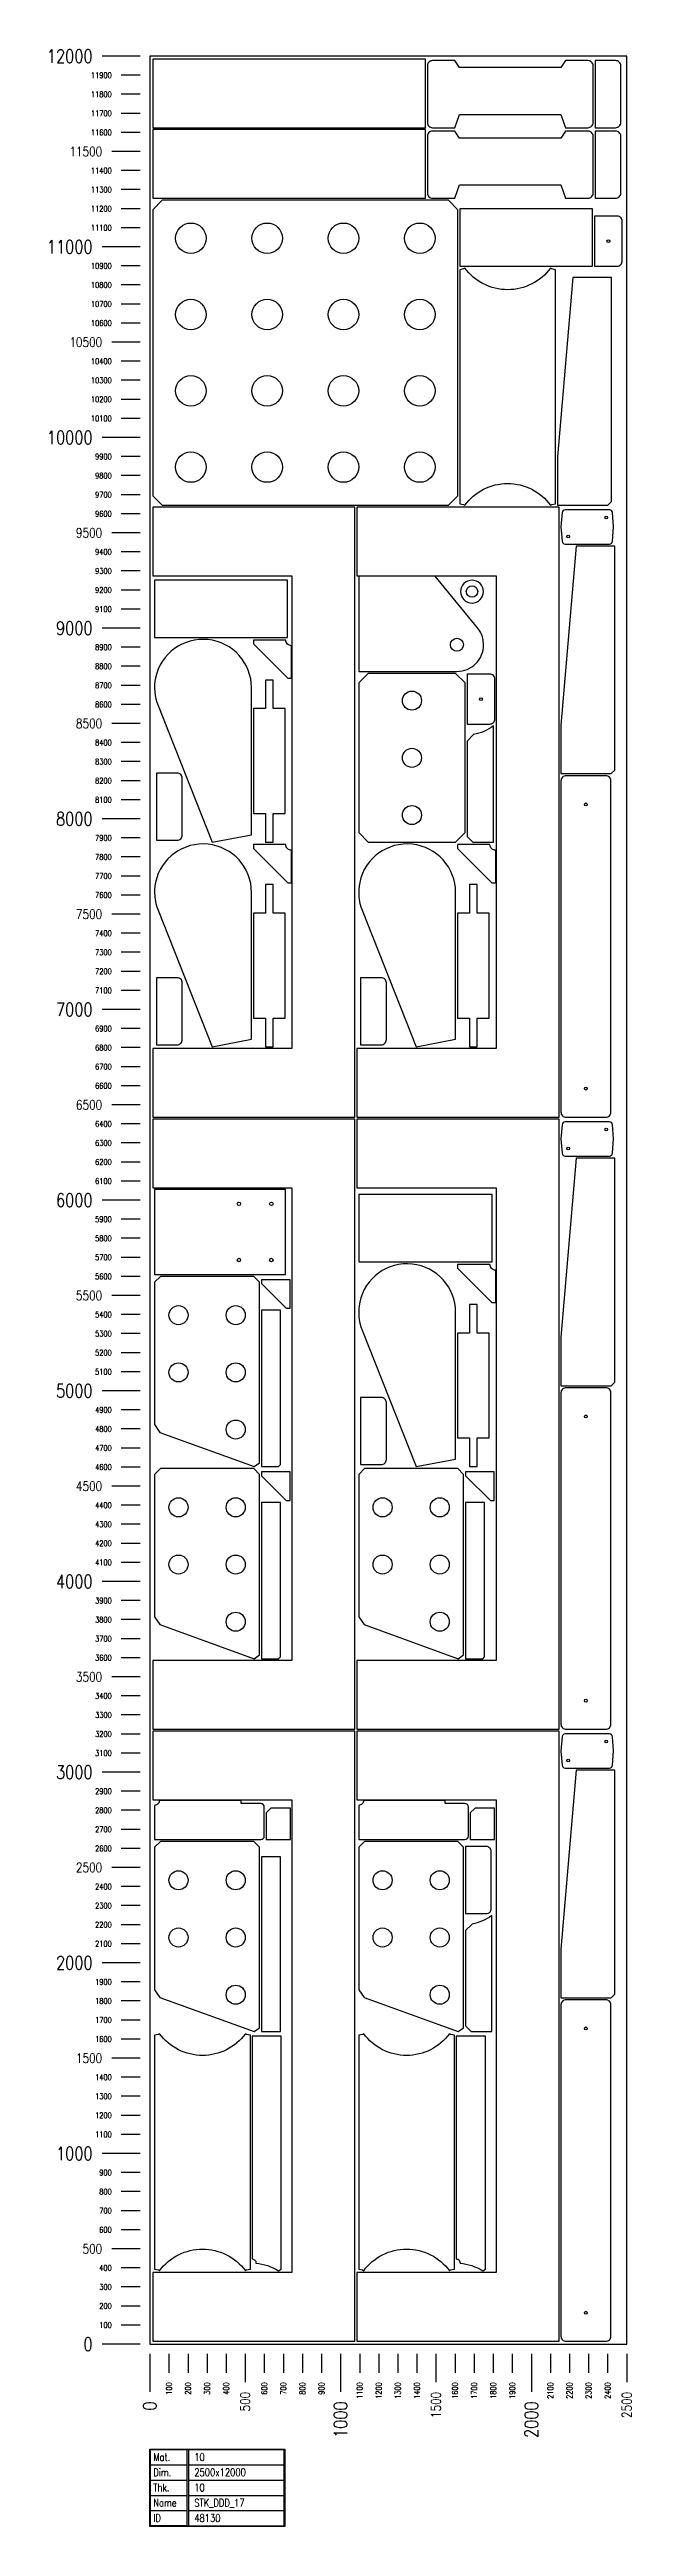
# Model space of a CAD drawing. Header units: millimetres. Extents: x 28039 to 145264, y 9873 to 40131.
# Drawn here: x 132313 to 135364, y 27140 to 40131 of the extents above; entities that cross this region are included whole.
import ezdxf
from ezdxf.enums import TextEntityAlignment as Align

# ---------------------------------------------------------------- set-up
doc = ezdxf.new("R2010")
doc.units = ezdxf.units.MM
doc.layers.add('TEXT', color=7, linetype='Continuous')
doc.styles.add('EasyCutStyle', font='romans.shx', dxfattribs={"width": 0.8})

# ---------------------------------------------------------------- blocks, each defined once
blk = doc.blocks.new('LogoSheet_48130')
at = {"color": 1}
for p, q in [((-50, 12000), (-250, 12000)), ((-50, 11000), (-250, 11000)), ((-50, 10000), (-250, 10000)), ((-50, 9000), (-250, 9000)), ((-50, 8000), (-250, 8000)), ((-50, 7000), (-250, 7000)), ((-50, 6000), (-250, 6000)), ((-50, 5000), (-250, 5000)), ((-50, 4000), (-250, 4000)), ((-50, 3000), (-250, 3000)), ((-50, 2000), (-250, 2000)), ((-50, 1000), (-250, 1000)), ((-50, 0), (-250, 0)), ((0, -50), (0, -250)), ((1000, -50), (1000, -250)), ((2000, -50), (2000, -250)), ((203, -553), (705, -553)), ((203, -633), (705, -633)), ((203, -713), (705, -713)), ((203, -793), (705, -793)), ((203, -873), (705, -873))]:
    blk.add_line(p, q, dxfattribs=at)
at = {"color": 2}
for p, q in [((-50, 11900), (-150, 11900)), ((-50, 11800), (-150, 11800)), ((-50, 11700), (-150, 11700)), ((-50, 11600), (-150, 11600)), ((-50, 11400), (-150, 11400)), ((-50, 11300), (-150, 11300)), ((-50, 11200), (-150, 11200)), ((-50, 11100), (-150, 11100)), ((-50, 10900), (-150, 10900)), ((-50, 10800), (-150, 10800)), ((-50, 10700), (-150, 10700)), ((-50, 10600), (-150, 10600)), ((-50, 10400), (-150, 10400)), ((-50, 10300), (-150, 10300)), ((-50, 10200), (-150, 10200)), ((-50, 10100), (-150, 10100)), ((-50, 9900), (-150, 9900)), ((-50, 9800), (-150, 9800)), ((-50, 9700), (-150, 9700)), ((-50, 9600), (-150, 9600)), ((-50, 9400), (-150, 9400)), ((-50, 9300), (-150, 9300)), ((-50, 9200), (-150, 9200)), ((-50, 9100), (-150, 9100)), ((-50, 8900), (-150, 8900)), ((-50, 8800), (-150, 8800)), ((-50, 8700), (-150, 8700)), ((-50, 8600), (-150, 8600)), ((-50, 8400), (-150, 8400)), ((-50, 8300), (-150, 8300)), ((-50, 8200), (-150, 8200)), ((-50, 8100), (-150, 8100)), ((-50, 7900), (-150, 7900)), ((-50, 7800), (-150, 7800)), ((-50, 7700), (-150, 7700)), ((-50, 7600), (-150, 7600)), ((-50, 7400), (-150, 7400)), ((-50, 7300), (-150, 7300)), ((-50, 7200), (-150, 7200)), ((-50, 7100), (-150, 7100)), ((-50, 6900), (-150, 6900)), ((-50, 6800), (-150, 6800)), ((-50, 6700), (-150, 6700)), ((-50, 6600), (-150, 6600)), ((-50, 6400), (-150, 6400)), ((-50, 6300), (-150, 6300)), ((-50, 6200), (-150, 6200)), ((-50, 6100), (-150, 6100)), ((-50, 5900), (-150, 5900)), ((-50, 5800), (-150, 5800)), ((-50, 5700), (-150, 5700)), ((-50, 5600), (-150, 5600)), ((-50, 5400), (-150, 5400)), ((-50, 5300), (-150, 5300)), ((-50, 5200), (-150, 5200)), ((-50, 5100), (-150, 5100)), ((-50, 4900), (-150, 4900)), ((-50, 4800), (-150, 4800)), ((-50, 4700), (-150, 4700)), ((-50, 4600), (-150, 4600)), ((-50, 4400), (-150, 4400)), ((-50, 4300), (-150, 4300)), ((-50, 4200), (-150, 4200)), ((-50, 4100), (-150, 4100)), ((-50, 3900), (-150, 3900)), ((-50, 3800), (-150, 3800)), ((-50, 3700), (-150, 3700)), ((-50, 3600), (-150, 3600)), ((-50, 3400), (-150, 3400)), ((-50, 3300), (-150, 3300)), ((-50, 3200), (-150, 3200)), ((-50, 3100), (-150, 3100)), ((-50, 2900), (-150, 2900)), ((-50, 2800), (-150, 2800)), ((-50, 2700), (-150, 2700)), ((-50, 2600), (-150, 2600)), ((-50, 2400), (-150, 2400)), ((-50, 2300), (-150, 2300)), ((-50, 2200), (-150, 2200)), ((-50, 2100), (-150, 2100)), ((-50, 1900), (-150, 1900)), ((-50, 1800), (-150, 1800)), ((-50, 1700), (-150, 1700)), ((-50, 1600), (-150, 1600)), ((-50, 1400), (-150, 1400)), ((-50, 1300), (-150, 1300)), ((-50, 1200), (-150, 1200)), ((-50, 1100), (-150, 1100)), ((-50, 900), (-150, 900)), ((-50, 800), (-150, 800)), ((-50, 700), (-150, 700)), ((-50, 600), (-150, 600)), ((-50, 400), (-150, 400)), ((-50, 300), (-150, 300)), ((-50, 200), (-150, 200)), ((-50, 100), (-150, 100)), ((100, -50), (100, -150)), ((200, -50), (200, -150)), ((300, -50), (300, -150)), ((400, -50), (400, -150)), ((600, -50), (600, -150)), ((700, -50), (700, -150)), ((800, -50), (800, -150)), ((900, -50), (900, -150)), ((1100, -50), (1100, -150)), ((1200, -50), (1200, -150)), ((1300, -50), (1300, -150)), ((1400, -50), (1400, -150)), ((1600, -50), (1600, -150)), ((1700, -50), (1700, -150)), ((1800, -50), (1800, -150)), ((1900, -50), (1900, -150)), ((2100, -50), (2100, -150)), ((2200, -50), (2200, -150)), ((2300, -50), (2300, -150)), ((2400, -50), (2400, -150))]:
    blk.add_line(p, q, dxfattribs=at)
at = {"color": 7}
for p, q in [((-50, 11500), (-200, 11500)), ((-50, 10500), (-200, 10500)), ((-50, 9500), (-200, 9500)), ((-50, 8500), (-200, 8500)), ((-50, 7500), (-200, 7500)), ((-50, 6500), (-200, 6500)), ((-50, 5500), (-200, 5500)), ((-50, 4500), (-200, 4500)), ((-50, 3500), (-200, 3500)), ((-50, 2500), (-200, 2500)), ((-50, 1500), (-200, 1500)), ((-50, 500), (-200, 500)), ((500, -50), (500, -200)), ((1500, -50), (1500, -200)), ((2500, -50), (2500, -200))]:
    blk.add_line(p, q, dxfattribs=at)
at = {"color": 5}
for p, q in [((3, -553), (193, -553)), ((3, -633), (193, -633)), ((3, -713), (193, -713)), ((3, -793), (193, -793)), ((3, -873), (193, -873))]:
    blk.add_line(p, q, dxfattribs=at)
blk.add_line((193, -633), (193, -953))
blk.add_lwpolyline([(0, -550), (708, -550), (708, -956), (0, -956)], close=True)
blk.add_lwpolyline([(3, -553), (193, -553), (193, -953), (3, -953)], close=True, dxfattribs=at)
at = {"color": 1}
blk.add_lwpolyline([(705, -553), (203, -553), (203, -953), (705, -953)], close=True, dxfattribs=at)
at = {"color": 7, "style": 'EasyCutStyle', "width": 0.8}
for s, height, p in [('12000', 70, (-300, 12000)), ('11900', 30, (-200, 11900)), ('11800', 30, (-200, 11800)), ('11700', 30, (-200, 11700)), ('11600', 30, (-200, 11600)), ('11500', 50, (-250, 11500)), ('11400', 30, (-200, 11400)), ('11300', 30, (-200, 11300)), ('11200', 30, (-200, 11200)), ('11100', 30, (-200, 11100)), ('11000', 70, (-300, 11000)), ('10900', 30, (-200, 10900)), ('10800', 30, (-200, 10800)), ('10700', 30, (-200, 10700)), ('10500', 50, (-250, 10500)), ('10600', 30, (-200, 10600)), ('10400', 30, (-200, 10400)), ('10300', 30, (-200, 10300)), ('10200', 30, (-200, 10200)), ('10000', 70, (-300, 10000)), ('10100', 30, (-200, 10100)), ('9900', 30, (-200, 9900)), ('9800', 30, (-200, 9800)), ('9700', 30, (-200, 9700)), ('9600', 30, (-200, 9600)), ('9500', 50, (-250, 9500)), ('9400', 30, (-200, 9400)), ('9300', 30, (-200, 9300)), ('9200', 30, (-200, 9200)), ('9100', 30, (-200, 9100)), ('9000', 70, (-300, 9000)), ('8900', 30, (-200, 8900)), ('8800', 30, (-200, 8800)), ('8700', 30, (-200, 8700)), ('8600', 30, (-200, 8600)), ('8500', 50, (-250, 8500)), ('8400', 30, (-200, 8400)), ('8300', 30, (-200, 8300)), ('8200', 30, (-200, 8200)), ('8100', 30, (-200, 8100)), ('8000', 70, (-300, 8000)), ('7900', 30, (-200, 7900)), ('7800', 30, (-200, 7800)), ('7700', 30, (-200, 7700)), ('7600', 30, (-200, 7600)), ('7500', 50, (-250, 7500)), ('7400', 30, (-200, 7400)), ('7300', 30, (-200, 7300)), ('7200', 30, (-200, 7200)), ('7000', 70, (-300, 7000)), ('7100', 30, (-200, 7100)), ('6900', 30, (-200, 6900)), ('6800', 30, (-200, 6800)), ('6700', 30, (-200, 6700)), ('6500', 50, (-250, 6500)), ('6600', 30, (-200, 6600)), ('6400', 30, (-200, 6400)), ('6300', 30, (-200, 6300)), ('6200', 30, (-200, 6200)), ('6100', 30, (-200, 6100)), ('6000', 70, (-300, 6000)), ('5900', 30, (-200, 5900)), ('5800', 30, (-200, 5800)), ('5700', 30, (-200, 5700)), ('5600', 30, (-200, 5600)), ('5500', 50, (-250, 5500)), ('5400', 30, (-200, 5400)), ('5300', 30, (-200, 5300)), ('5200', 30, (-200, 5200)), ('5100', 30, (-200, 5100)), ('5000', 70, (-300, 5000)), ('4900', 30, (-200, 4900)), ('4800', 30, (-200, 4800)), ('4700', 30, (-200, 4700)), ('4600', 30, (-200, 4600)), ('4500', 50, (-250, 4500)), ('4400', 30, (-200, 4400)), ('4300', 30, (-200, 4300)), ('4200', 30, (-200, 4200)), ('4000', 70, (-300, 4000)), ('4100', 30, (-200, 4100)), ('3900', 30, (-200, 3900)), ('3800', 30, (-200, 3800)), ('3700', 30, (-200, 3700)), ('3500', 50, (-250, 3500)), ('3600', 30, (-200, 3600)), ('3400', 30, (-200, 3400)), ('3300', 30, (-200, 3300)), ('3200', 30, (-200, 3200)), ('3000', 70, (-300, 3000)), ('3100', 30, (-200, 3100)), ('2900', 30, (-200, 2900)), ('2800', 30, (-200, 2800)), ('2700', 30, (-200, 2700)), ('2600', 30, (-200, 2600)), ('2500', 50, (-250, 2500)), ('2400', 30, (-200, 2400)), ('2300', 30, (-200, 2300)), ('2200', 30, (-200, 2200)), ('2100', 30, (-200, 2100)), ('2000', 70, (-300, 2000)), ('1900', 30, (-200, 1900)), ('1800', 30, (-200, 1800)), ('1700', 30, (-200, 1700)), ('1600', 30, (-200, 1600)), ('1500', 50, (-250, 1500)), ('1400', 30, (-200, 1400)), ('1300', 30, (-200, 1300)), ('1200', 30, (-200, 1200)), ('1100', 30, (-200, 1100)), ('1000', 70, (-300, 1000)), ('900', 30, (-200, 900)), ('800', 30, (-200, 800)), ('700', 30, (-200, 700)), ('500', 50, (-250, 500)), ('600', 30, (-200, 600)), ('400', 30, (-200, 400)), ('300', 30, (-200, 300)), ('200', 30, (-200, 200)), ('0', 70, (-300, 0)), ('100', 30, (-200, 100))]:
    blk.add_text(s, height=height, dxfattribs=at).set_placement(p, align=Align.MIDDLE_RIGHT)
for s, height, p in [('100', 30, (100, -200)), ('200', 30, (200, -200)), ('300', 30, (300, -200)), ('400', 30, (400, -200)), ('500', 50, (500, -250)), ('600', 30, (600, -200)), ('700', 30, (700, -200)), ('800', 30, (800, -200)), ('900', 30, (900, -200)), ('1100', 30, (1100, -200)), ('1200', 30, (1200, -200)), ('1300', 30, (1300, -200)), ('1400', 30, (1400, -200)), ('1500', 50, (1500, -250)), ('1600', 30, (1600, -200)), ('1700', 30, (1700, -200)), ('1800', 30, (1800, -200)), ('1900', 30, (1900, -200)), ('2100', 30, (2100, -200)), ('2200', 30, (2200, -200)), ('2300', 30, (2300, -200)), ('2400', 30, (2400, -200)), ('2500', 50, (2500, -250)), ('0', 70, (0, -300)), ('1000', 70, (1000, -300)), ('2000', 70, (2000, -300))]:
    blk.add_text(s, height=height, rotation=90, dxfattribs=at).set_placement(p, align=Align.MIDDLE_RIGHT)
at = {"style": 'EasyCutStyle', "width": 0.8}
for tag, p in [('MATERIAL_SHEET', (233, -612)), ('THICKNESS_SHEET', (233, -772)), ('DIMENSION_SHEET', (233, -692)), ('NAME_SHEET', (233, -852)), ('ID_SHEET', (233, -932))]:
    blk.add_attdef(tag, p, '', height=40, dxfattribs=at)
at = {"layer": 'TEXT', "color": 251, "style": 'EasyCutStyle', "width": 0.8}
for s, p in [('Mat.', (18, -612)), ('Thk.', (18, -772)), ('Dim.', (18, -692)), ('Name', (18, -852)), ('ID', (18, -932))]:
    blk.add_text(s, height=40, dxfattribs=at).set_placement(p)

msp = doc.modelspace()

# ---------------------------------------------------------------- linework, layer by layer
at = {"color": 34, "true_color": 0x945a17}
msp.add_lwpolyline([(132839, 28096), (135339, 28096), (135339, 40096), (132839, 40096)], close=True, dxfattribs=at)
at = {"color": 2}
for points in [[(132854, 39721), (134284, 39721), (134284, 40081), (132854, 40081)], [(132854, 39351), (134284, 39351), (134284, 39711), (132854, 39711)], [(134404, 37741), (134454, 37791), (134454, 39291), (134404, 39341), (132904, 39341), (132854, 39291), (132854, 37791), (132904, 37741)], [(134464, 38995), (135160, 38995), (135160, 39295), (134464, 39295)], [(135240, 37741), (135259, 37760), (135259, 38935), (135056, 38935), (134976, 37995), (134976, 37741)], [(133914, 34531), (133914, 37731), (132854, 37731), (132854, 37371), (133584, 37371), (133584, 34891), (132854, 34891), (132854, 34531)], [(134984, 34531), (134984, 37731), (133924, 37731), (133924, 37371), (134654, 37371), (134654, 34891), (133924, 34891), (133924, 34531)], [(135258, 36333), (135277, 36352), (135277, 37527), (135074, 37527), (134994, 36587), (134994, 36333)], [(132864, 37047), (133560, 37047), (133560, 37347), (132864, 37347)], [(133485, 35974), (133485, 36124), (133548, 36124), (133548, 36674), (133485, 36674), (133485, 36824), (133445, 36824), (133445, 36674), (133382, 36674), (133382, 36124), (133445, 36124), (133445, 35974)], [(134442, 35974), (134492, 36024), (134492, 36809), (134442, 36859), (133984, 36859), (133934, 36809), (133934, 36024), (133984, 35974)], [(133485, 34901), (133485, 35051), (133548, 35051), (133548, 35601), (133485, 35601), (133485, 35751), (133445, 35751), (133445, 35601), (133382, 35601), (133382, 35051), (133445, 35051), (133445, 34901)], [(134555, 34901), (134555, 35051), (134618, 35051), (134618, 35601), (134555, 35601), (134555, 35751), (134515, 35751), (134515, 35601), (134452, 35601), (134452, 35051), (134515, 35051), (134515, 34901)], [(133914, 31321), (133914, 34521), (132854, 34521), (132854, 34161), (133584, 34161), (133584, 31681), (132854, 31681), (132854, 31321)], [(134984, 31321), (134984, 34521), (133924, 34521), (133924, 34161), (134654, 34161), (134654, 31681), (133924, 31681), (133924, 31321)], [(135258, 33123), (135277, 33142), (135277, 34317), (135074, 34317), (134994, 33377), (134994, 33123)], [(132864, 33707), (133551, 33707), (133551, 34152), (132864, 34152)], [(134634, 33772), (134634, 34126), (133934, 34126), (133934, 33772)], [(133386, 32699), (133414, 32719), (133414, 33666), (133384, 33696), (132894, 33696), (132864, 33666), (132864, 32919), (132892, 32878)], [(133574, 33529), (133574, 33679), (133424, 33679), (133424, 33659), (133554, 33529)], [(133514, 32699), (133524, 32709), (133524, 33519), (133424, 33519), (133424, 32699)], [(134555, 32699), (134555, 32849), (134618, 32849), (134618, 33399), (134555, 33399), (134555, 33549), (134515, 33549), (134515, 33399), (134452, 33399), (134452, 32849), (134515, 32849), (134515, 32699)], [(133386, 31691), (133414, 31711), (133414, 32658), (133384, 32688), (132894, 32688), (132864, 32658), (132864, 31911), (132892, 31870)], [(133574, 32521), (133574, 32671), (133424, 32671), (133424, 32651), (133554, 32521)], [(134456, 31691), (134484, 31711), (134484, 32658), (134454, 32688), (133964, 32688), (133934, 32658), (133934, 31911), (133962, 31870)], [(134644, 32521), (134644, 32671), (134494, 32671), (134494, 32651), (134624, 32521)], [(133514, 31691), (133524, 31701), (133524, 32511), (133424, 32511), (133424, 31691)], [(134584, 31691), (134594, 31701), (134594, 32511), (134494, 32511), (134494, 31691)], [(133914, 28111), (133914, 31311), (132854, 31311), (132854, 30951), (133584, 30951), (133584, 28471), (132854, 28471), (132854, 28111)], [(134984, 28111), (134984, 31311), (133924, 31311), (133924, 30951), (134654, 30951), (134654, 28471), (133924, 28471), (133924, 28111)], [(135258, 29913), (135277, 29932), (135277, 31107), (135074, 31107), (134994, 30167), (134994, 29913)], [(133576, 30743), (133576, 30908), (133474, 30908), (133449, 30883), (133449, 30743)], [(134646, 30743), (134646, 30908), (134544, 30908), (134519, 30883), (134519, 30743)], [(133386, 29735), (133414, 29755), (133414, 30702), (133384, 30732), (132894, 30732), (132864, 30702), (132864, 29955), (132892, 29914)], [(134456, 29735), (134484, 29755), (134484, 30702), (134454, 30732), (133964, 30732), (133934, 30702), (133934, 29955), (133962, 29914)], [(133524, 29735), (133524, 30652), (133424, 30652), (133424, 29735)]]:
    msp.add_lwpolyline(points, close=True, dxfattribs=at)
at = {"color": 2, "elevation": 0}
for points in [[(134294, 39748, 0.414214), (134321, 39721), (134438, 39721), (134463, 39791), (134993, 39791), (135018, 39721), (135136, 39721, 0.414214), (135163, 39748), (135163, 40046, 0.414214), (135136, 40073), (135018, 40073), (134993, 40036), (134463, 40036), (134438, 40073), (134321, 40073, 0.414214), (134294, 40046)], [(135281, 39721, 0.414214), (135308, 39748), (135308, 40046, 0.414214), (135281, 40073), (135173, 40073), (135173, 39721)], [(134294, 39378, 0.414214), (134321, 39351), (134438, 39351), (134463, 39421), (134993, 39421), (135018, 39351), (135136, 39351, 0.414214), (135163, 39378), (135163, 39676, 0.414214), (135136, 39703), (135018, 39703), (134993, 39666), (134463, 39666), (134438, 39703), (134321, 39703, 0.414214), (134294, 39676)], [(135281, 39351, 0.414214), (135308, 39378), (135308, 39676, 0.414214), (135281, 39703), (135173, 39703), (135173, 39351)], [(135289, 38995, 0.414214), (135316, 39022), (135316, 39230, 0.414214), (135289, 39257), (135170, 39257), (135170, 38995)], [(134490, 37741, -0.505791), (134940, 37741), (134946, 37745), (134966, 37749), (134966, 38976), (134946, 38980), (134940, 38985, -0.505791), (134490, 38985), (134484, 38980), (134464, 38976), (134464, 37749), (134484, 37745)], [(135264, 37552), (135270, 37628), (135264, 37702, 0.39097), (135248, 37717), (135016, 37717, 0.39097), (135000, 37702), (134994, 37627), (135000, 37552, 0.39097), (135016, 37537), (135248, 37537, 0.39097)], [(133934, 36869), (134449, 36869, 0.414214), (134589, 37009), (134587, 37033, 0.129773), (134557, 37098), (134334, 37369), (133934, 37369)], [(134528, 37228, 1), (134528, 37348, 1)], [(133165, 35974), (133372, 36013), (133372, 36783, 0.900557), (132869, 36836, 0.147691), (132882, 36690)], [(133582, 36834), (133582, 37004, -0.414214), (133552, 37034), (133382, 37034), (133382, 37014), (133562, 36834)], [(134621, 36593, 0.414214), (134648, 36620), (134648, 36828, 0.414214), (134621, 36855), (134502, 36855), (134502, 36593)], [(134640, 35974), (134640, 36583, -0.113016), (134536, 36538), (134502, 36504), (134502, 36004), (134532, 35974)], [(132982, 35984, 0.414214), (133009, 36011), (133009, 36309, 0.414214), (132982, 36336), (132874, 36336), (132874, 35984)], [(135229, 34531, 0.414214), (135256, 34558), (135256, 36295, 0.414214), (135229, 36322), (135021, 36322, 0.414214), (134994, 36295), (134994, 34558, 0.414214), (135021, 34531)], [(133165, 34901), (133372, 34940), (133372, 35710, 0.900557), (132869, 35763, 0.147691), (132882, 35617)], [(133582, 35761), (133582, 35931, -0.414214), (133552, 35961), (133382, 35961), (133382, 35941), (133562, 35761)], [(134235, 34901), (134442, 34940), (134442, 35710, 0.900557), (133939, 35763, 0.147691), (133952, 35617)], [(134652, 35761), (134652, 35931, -0.414214), (134622, 35961), (134452, 35961), (134452, 35941), (134632, 35761)], [(132982, 34911, 0.414214), (133009, 34938), (133009, 35236, 0.414214), (132982, 35263), (132874, 35263), (132874, 34911)], [(134052, 34911, 0.414214), (134079, 34938), (134079, 35236, 0.414214), (134052, 35263), (133944, 35263), (133944, 34911)], [(135264, 34342), (135270, 34418), (135264, 34492, 0.39097), (135248, 34507), (135016, 34507, 0.39097), (135000, 34492), (134994, 34417), (135000, 34342, 0.39097), (135016, 34327), (135248, 34327, 0.39097)], [(134235, 32699), (134442, 32738), (134442, 33508, 0.900557), (133939, 33561, 0.147691), (133952, 33415)], [(134652, 33559), (134652, 33729, -0.414214), (134622, 33759), (134452, 33759), (134452, 33739), (134632, 33559)], [(134052, 32709, 0.414214), (134079, 32736), (134079, 33034, 0.414214), (134052, 33061), (133944, 33061), (133944, 32709)], [(135229, 31321, 0.414214), (135256, 31348), (135256, 33085, 0.414214), (135229, 33112), (135021, 33112, 0.414214), (134994, 33085), (134994, 31348, 0.414214), (135021, 31321)], [(135264, 31132), (135270, 31208), (135264, 31282, 0.39097), (135248, 31297), (135016, 31297, 0.39097), (135000, 31282), (134994, 31207), (135000, 31132, 0.39097), (135016, 31117), (135248, 31117, 0.39097)], [(132864, 30743), (133421, 30743, 0.414214), (133439, 30761), (133439, 30913, 0.414214), (133421, 30931), (133318, 30931), (133318, 30947), (132889, 30947, -0.414214), (132864, 30922)], [(133934, 30743), (134491, 30743, 0.414214), (134509, 30761), (134509, 30913, 0.414214), (134491, 30931), (134388, 30931), (134388, 30947), (133959, 30947, -0.414214), (133934, 30922)], [(134602, 30354, 0.414214), (134629, 30381), (134629, 30679, 0.414214), (134602, 30706), (134494, 30706), (134494, 30354)], [(134632, 29735), (134632, 30344, -0.113016), (134528, 30299), (134494, 30265), (134494, 29765), (134524, 29735)], [(135229, 28111, 0.414214), (135256, 28138), (135256, 29875, 0.414214), (135229, 29902), (135021, 29902, 0.414214), (134994, 29875), (134994, 28138, 0.414214), (135021, 28111)], [(132890, 28481, -0.505791), (133340, 28481), (133346, 28485), (133366, 28489), (133366, 29716), (133346, 29720), (133340, 29724, -0.505791), (132890, 29724), (132884, 29720), (132864, 29716), (132864, 28489), (132884, 28485)], [(133395, 28521, -0.113956), (133514, 28481), (133528, 28490), (133528, 29712), (133375, 29712), (133375, 28543, -0.434245)], [(133960, 28481, -0.505791), (134410, 28481), (134416, 28485), (134436, 28489), (134436, 29716), (134416, 29720), (134410, 29724, -0.505791), (133960, 29724), (133954, 29720), (133934, 29716), (133934, 28489), (133954, 28485)], [(134465, 28521, -0.113956), (134584, 28481), (134598, 28490), (134598, 29712), (134445, 29712), (134445, 28543, -0.434245)]]:
    msp.add_lwpolyline(points, format="xyb", close=True, dxfattribs=at)
at = {"color": 4}
for centre, radius in [((133054, 39141), 80), ((133454, 39141), 80), ((133854, 39141), 80), ((134254, 39141), 80), ((135243, 39126, 0), 7.5), ((133054, 38741), 80), ((133454, 38741), 80), ((133854, 38741), 80), ((134254, 38741), 80), ((133054, 38341), 80), ((133454, 38341), 80), ((133854, 38341), 80), ((134254, 38341), 80), ((133054, 37941), 80), ((133454, 37941), 80), ((133854, 37941), 80), ((134254, 37941), 80), ((135232, 37677, 0), 7), ((135032, 37577, 0), 7), ((134528, 37288, 0), 30), ((134449, 37009, 0), 34), ((134213, 36716), 50), ((134575, 36724, 0), 7.5), ((134213, 36416), 50), ((134213, 36116), 50), ((135125, 36172, 0), 7.5), ((135125, 34681, 0), 7.5), ((135232, 34467, 0), 7), ((135032, 34367, 0), 7), ((133306, 34077), 9), ((133306, 34077), 9), ((133476, 34077), 9), ((133476, 34077), 9), ((133306, 33782), 9), ((133306, 33782), 9), ((133476, 33782), 9), ((133476, 33782), 9), ((132989, 33493), 50), ((133289, 33493), 50), ((132989, 33193), 50), ((133289, 33193), 50), ((133289, 32893), 50), ((135125, 32962, 0), 7.5), ((132989, 32485), 50), ((133289, 32485), 50), ((134059, 32485), 50), ((134359, 32485), 50), ((132989, 32185), 50), ((133289, 32185), 50), ((134059, 32185), 50), ((134359, 32185), 50), ((133289, 31885), 50), ((134359, 31885), 50), ((135125, 31471, 0), 7.5), ((135232, 31257, 0), 7), ((135032, 31157, 0), 7), ((132989, 30529), 50), ((133289, 30529), 50), ((134059, 30529), 50), ((134359, 30529), 50), ((132989, 30229), 50), ((133289, 30229), 50), ((134059, 30229), 50), ((134359, 30229), 50), ((133289, 29929), 50), ((134359, 29929), 50), ((135125, 29752, 0), 7.5), ((135125, 28261, 0), 7.5)]:
    msp.add_circle(centre, radius, dxfattribs=at)

# ---------------------------------------------------------------- block references
msp.add_blockref('LogoSheet_48130', (132839, 28096)).add_auto_attribs({'DIMENSION_SHEET': '2500x12000', 'THICKNESS_SHEET': '10', 'NAME_SHEET': 'STK_DDD_17', 'ID_SHEET': '48130', 'MATERIAL_SHEET': '10'})

doc.saveas('drawing.dxf')
